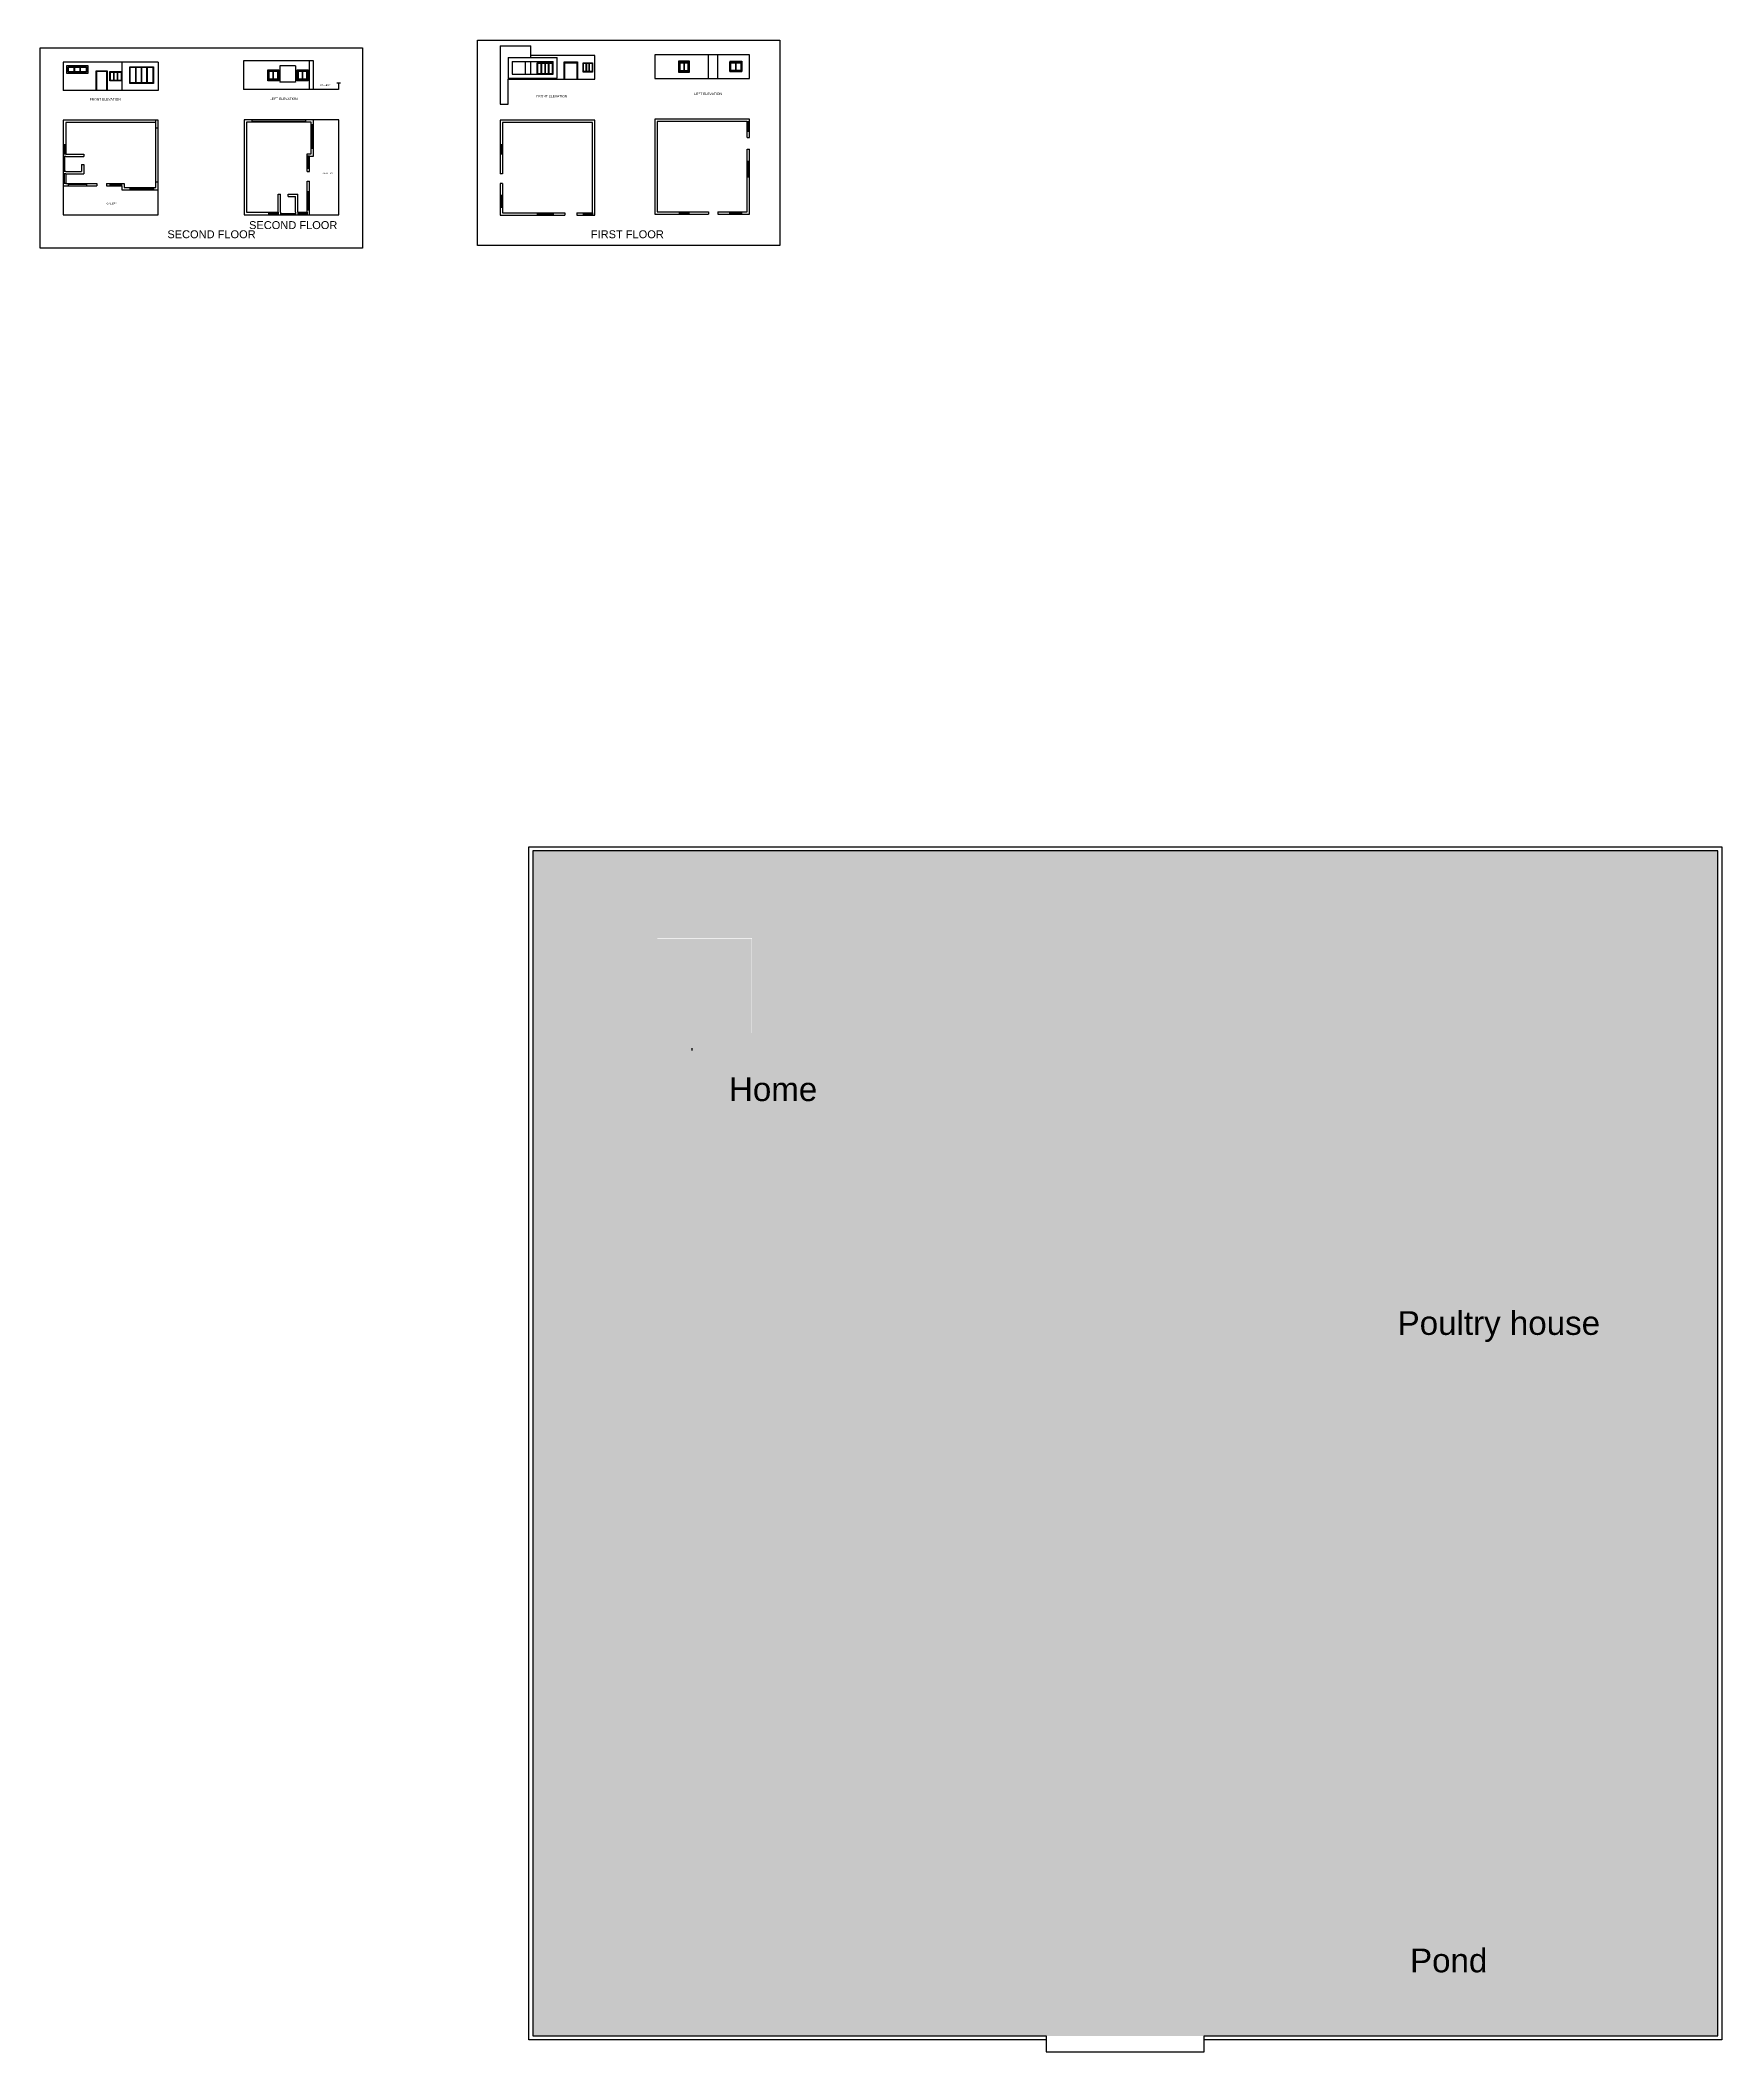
# Model space of a CAD drawing. Header units: inches. Extents: x 85 to 298, y -198 to 57.
import ezdxf

# ---------------------------------------------------------------- set-up
doc = ezdxf.new("R2010")
doc.units = ezdxf.units.IN
doc.header["$MEASUREMENT"] = 0
doc.layers.add('Layer1', color=210, linetype='Continuous')
doc.styles.get("Standard").update_dxf_attribs({"font": 'arial.ttf'})

msp = doc.modelspace()

# ---------------------------------------------------------------- hatches: boundary and pattern name
at = {"true_color": 0x136734}
h = msp.add_hatch(dxfattribs=at)
h.set_pattern_fill('AR-SAND', color=116)
h.paths.add_polyline_path([(297.22, -196.06), (297.22, -46.06), (147.22, -46.06), (147.22, -196.06)])
h.paths.add_polyline_path([(174.95, -69.18), (170.95, -69.18), (162.95, -69.18), (162.95, -57.18), (162.98, -57.18), (162.98, -57.12), (174.98, -57.12), (174.98, -69.12), (174.95, -69.12)], flags=16)
h.paths.add_polyline_path([(174.95, -69.18), (170.95, -69.18), (162.95, -69.18), (162.95, -57.18), (174.95, -57.18)], flags=16)
at = {"true_color": 0x7aafdf}
h = msp.add_hatch(dxfattribs=at)
h.set_pattern_fill('ANSI38', color=143)
h.set_pattern_definition([(45, (-126.38484, 25.05728), (-0.088388348, 0.088388348), []), (135, (-126.38484, 25.05728), (-0.265165043, 0.088388348), [0.3125, -0.1875])])
h.paths.add_polyline_path([(243.76, -121.32), (243.76, -181.32), (283.76, -181.32), (283.76, -121.32)])

# ---------------------------------------------------------------- linework, layer by layer
for p, q in [((87.81, 53.76), (87.81, 50.16)), ((99.81, 53.76), (87.81, 53.76)), ((95.21, 53.76), (95.21, 50.16)), ((99.81, 53.76), (99.81, 50.16)), ((110.63, 53.89), (110.63, 50.29)), ((119.49, 53.89), (110.63, 53.89)), ((118.99, 50.29), (118.99, 53.89)), ((119.49, 50.29), (119.49, 53.89)), ((143.1, 55.82), (147, 55.82)), ((143.1, 55.82), (143.1, 51.57)), ((144.1, 54.32), (150.3, 54.32)), ((144.1, 54.32), (144.1, 51.57)), ((144.6, 53.82), (149.8, 53.82)), ((144.6, 53.82), (144.6, 52.22)), ((146.3, 52.22), (146.3, 53.82)), ((147, 54.32), (147, 55.82)), ((155.1, 54.57), (147, 54.57)), ((147, 52.22), (147, 53.82)), ((147.8, 53.67), (149.8, 53.67)), ((147.8, 52.22), (147.8, 53.67)), ((147.87, 53.6), (148.31, 53.6)), ((147.87, 52.29), (147.87, 53.6)), ((148.31, 52.29), (148.31, 53.6)), ((148.36, 53.6), (148.78, 53.6)), ((148.36, 52.29), (148.36, 53.6)), ((148.78, 52.29), (148.78, 53.6)), ((148.83, 53.6), (149.24, 53.6)), ((148.83, 52.29), (148.83, 53.6)), ((149.24, 52.29), (149.24, 53.6)), ((149.29, 53.6), (149.73, 53.6)), ((149.29, 52.29), (149.29, 53.6)), ((149.73, 52.29), (149.73, 53.6)), ((149.8, 52.22), (149.8, 53.82)), ((150.3, 51.72), (150.3, 54.32)), ((153.67, 52.54), (153.67, 53.6)), ((153.67, 53.6), (154, 53.6)), ((154, 52.54), (154, 53.6)), ((154.05, 53.6), (154.35, 53.6)), ((154.05, 52.54), (154.05, 53.6)), ((154.35, 52.54), (154.35, 53.6)), ((154.4, 53.6), (154.73, 53.6)), ((154.4, 52.54), (154.4, 53.6)), ((154.73, 53.6), (154.73, 52.54)), ((155.1, 51.57), (155.1, 54.57)), ((174.67, 54.66), (162.67, 54.66)), ((162.67, 54.66), (162.67, 51.66)), ((169.47, 51.66), (169.47, 54.66)), ((170.67, 51.66), (170.67, 54.66)), ((172.17, 53.86), (173.67, 53.86)), ((172.17, 53.86), (172.17, 53.76)), ((172.17, 53.76), (173.67, 53.76)), ((172.17, 52.56), (172.17, 53.76)), ((172.92, 53.69), (172.92, 52.63)), ((173.67, 53.86), (173.67, 53.76)), ((173.67, 52.56), (173.67, 53.76)), ((174.67, 51.66), (174.67, 54.66)), ((88.48, 52.53), (88.48, 53.09)), ((88.48, 53.09), (89.19, 53.09)), ((89.19, 52.53), (88.48, 52.53)), ((89.19, 52.53), (89.19, 53.09)), ((89.25, 53.09), (89.93, 53.09)), ((89.25, 52.53), (89.25, 53.09)), ((89.93, 52.53), (89.25, 52.53)), ((89.93, 52.53), (89.93, 53.09)), ((89.99, 53.09), (90.69, 53.09)), ((89.99, 52.53), (89.99, 53.09)), ((90.69, 52.53), (89.99, 52.53)), ((90.69, 53.09), (90.69, 52.53)), ((93.26, 52.56), (92.06, 52.56)), ((93.78, 51.43), (93.78, 52.49)), ((93.78, 52.49), (94.21, 52.49)), ((94.21, 51.43), (93.78, 51.43)), ((94.21, 51.43), (94.21, 52.49)), ((94.26, 52.49), (94.67, 52.49)), ((94.26, 51.43), (94.26, 52.49)), ((94.67, 51.43), (94.26, 51.43)), ((94.67, 51.43), (94.67, 52.49)), ((94.72, 52.49), (95.14, 52.49)), ((94.72, 51.43), (94.72, 52.49)), ((95.14, 51.43), (94.72, 51.43)), ((95.14, 52.49), (95.14, 51.43)), ((96.28, 51.13), (96.28, 53.09)), ((96.28, 53.09), (96.97, 53.09)), ((96.97, 51.13), (96.28, 51.13)), ((96.97, 51.13), (96.97, 53.09)), ((97.02, 53.09), (97.69, 53.09)), ((97.02, 51.13), (97.02, 53.09)), ((97.69, 51.13), (97.02, 51.13)), ((97.69, 51.13), (97.69, 53.09)), ((97.74, 53.09), (98.4, 53.09)), ((97.74, 51.13), (97.74, 53.09)), ((98.4, 51.13), (97.74, 51.13)), ((98.4, 51.13), (98.4, 53.09)), ((98.45, 53.09), (99.14, 53.09)), ((98.45, 51.13), (98.45, 53.09)), ((99.14, 51.13), (98.45, 51.13)), ((99.14, 53.09), (99.14, 51.13)), ((117.19, 53.29), (115.23, 53.29)), ((115.23, 53.29), (115.23, 51.19)), ((117.19, 51.19), (115.23, 51.19)), ((117.19, 53.29), (117.19, 51.19)), ((122.44, 51.12), (122.88, 51.12)), ((122.63, 51.13), (122.63, 50.29)), ((143.1, 51.57), (143.1, 48.42)), ((144.1, 51.72), (150.3, 51.72)), ((144.1, 51.57), (155.1, 51.57)), ((144.1, 48.42), (144.1, 51.57)), ((144.6, 52.22), (149.8, 52.22)), ((146.3, 51.72), (146.3, 51.57)), ((147, 51.72), (147, 51.57)), ((147.87, 52.29), (148.31, 52.29)), ((148.36, 52.29), (148.78, 52.29)), ((148.83, 52.29), (149.24, 52.29)), ((149.29, 52.29), (149.73, 52.29)), ((154, 52.54), (153.67, 52.54)), ((154.35, 52.54), (154.05, 52.54)), ((154.73, 52.54), (154.4, 52.54)), ((162.67, 51.66), (174.67, 51.66)), ((172.17, 52.56), (173.67, 52.56)), ((99.81, 50.16), (87.81, 50.16)), ((122.63, 50.29), (110.63, 50.29)), ((143.1, 48.42), (144.1, 48.42)), ((99.81, 46.4), (87.81, 46.4)), ((87.81, 46.4), (87.81, 34.4)), ((88.11, 46.1), (88.11, 42.1)), ((99.51, 46.1), (88.11, 46.1)), ((88.11, 46.1), (88.11, 42.1)), ((99.81, 34.4), (99.81, 46.4)), ((122.69, 46.44), (110.69, 46.44)), ((110.69, 46.44), (110.69, 34.44)), ((110.99, 46.14), (110.99, 34.74)), ((111.69, 46.44), (111.69, 46.14)), ((111.69, 46.29), (118.49, 46.29)), ((118.49, 46.14), (118.49, 46.44)), ((119.19, 42.14), (119.19, 46.14)), ((119.19, 45.84), (119.49, 45.84)), ((119.34, 42.84), (119.34, 45.84)), ((119.49, 41.84), (119.49, 46.44)), ((122.69, 34.44), (122.69, 46.44)), ((155.1, 46.39), (143.1, 46.39)), ((143.1, 46.39), (143.1, 39.59)), ((155.1, 34.39), (155.1, 46.39)), ((174.67, 46.52), (162.67, 46.52)), ((162.67, 46.52), (162.67, 34.52)), ((174.37, 46.22), (174.67, 46.22)), ((174.52, 45.02), (174.52, 46.22)), ((174.67, 44.22), (174.67, 46.52)), ((88.11, 43.3), (87.81, 43.3)), ((87.96, 43.3), (87.96, 42.1)), ((99.81, 45.4), (99.51, 45.4)), ((143.4, 43.29), (143.1, 43.29)), ((143.25, 43.29), (143.25, 42.09)), ((174.37, 45.02), (174.67, 45.02)), ((174.37, 44.22), (174.67, 44.22)), ((88.11, 42.1), (87.81, 42.1)), ((88.11, 41.8), (87.81, 41.8)), ((87.96, 41.8), (87.96, 39.9)), ((88.11, 42.1), (90.41, 42.1)), ((88.11, 41.8), (90.11, 41.8)), ((90.11, 41.8), (90.41, 41.8)), ((90.11, 40.8), (90.11, 39.9)), ((90.11, 40.8), (90.41, 40.8)), ((90.41, 42.1), (90.41, 41.8)), ((90.41, 40.8), (90.41, 39.6)), ((118.69, 39.89), (118.69, 42.14)), ((118.69, 42.14), (119.19, 42.14)), ((118.99, 41.84), (118.69, 41.84)), ((118.84, 40.34), (118.84, 41.84)), ((118.99, 39.89), (118.99, 41.84)), ((118.99, 41.84), (119.49, 41.84)), ((118.99, 41.84), (119.49, 41.84)), ((119.19, 42.84), (119.49, 42.84)), ((143.4, 42.09), (143.1, 42.09)), ((174.37, 42.72), (174.67, 42.72)), ((174.37, 41.22), (174.67, 41.22)), ((174.52, 39.22), (174.52, 41.22)), ((174.67, 34.52), (174.67, 42.72)), ((88.11, 39.9), (87.81, 39.9)), ((88.11, 39.6), (87.81, 39.6)), ((88.11, 38.4), (87.81, 38.4)), ((87.96, 38.4), (87.96, 39.6)), ((88.11, 39.9), (90.11, 39.9)), ((88.11, 39.6), (88.11, 38.4)), ((88.11, 39.6), (90.41, 39.6)), ((88.11, 38.4), (92.06, 38.4)), ((88.41, 38.4), (88.41, 38.1)), ((90.76, 38.25), (88.41, 38.25)), ((90.76, 38.4), (90.76, 38.1)), ((92.06, 38.4), (92.06, 38.1)), ((93.26, 38.4), (95.51, 38.4)), ((93.26, 38.4), (93.26, 38.1)), ((93.71, 38.4), (93.71, 38.1)), ((93.71, 38.25), (95.21, 38.25)), ((95.21, 38.1), (95.21, 38.4)), ((95.51, 38.4), (95.51, 37.9)), ((99.51, 38.6), (99.81, 38.6)), ((118.69, 40.34), (118.99, 40.34)), ((118.69, 39.89), (118.99, 39.89)), ((118.69, 34.74), (118.69, 38.69)), ((118.69, 38.69), (118.99, 38.69)), ((118.99, 34.44), (118.99, 38.69)), ((143.4, 39.59), (143.1, 39.59)), ((143.1, 38.39), (143.1, 34.39)), ((143.4, 38.39), (143.1, 38.39)), ((174.37, 39.22), (174.67, 39.22)), ((87.81, 38.1), (92.06, 38.1)), ((93.26, 38.1), (95.21, 38.1)), ((95.21, 38.1), (95.21, 37.6)), ((95.21, 38.1), (95.21, 37.6)), ((95.21, 37.6), (99.81, 37.6)), ((95.51, 37.9), (99.51, 37.9)), ((96.21, 37.9), (96.21, 37.6)), ((96.21, 37.75), (99.21, 37.75)), ((99.21, 37.9), (99.21, 37.6)), ((114.99, 34.74), (114.99, 37.04)), ((114.99, 37.04), (115.29, 37.04)), ((115.29, 36.74), (115.29, 37.04)), ((115.29, 34.74), (115.29, 36.74)), ((116.29, 37.04), (117.49, 37.04)), ((116.29, 36.74), (116.29, 37.04)), ((116.29, 36.74), (117.19, 36.74)), ((117.19, 34.74), (117.19, 36.74)), ((117.49, 34.74), (117.49, 37.04)), ((118.69, 37.39), (118.99, 37.39)), ((118.84, 35.04), (118.84, 37.39)), ((143.1, 36.89), (143.4, 36.89)), ((143.1, 36.89), (143.4, 36.89)), ((143.25, 36.89), (143.25, 35.39)), ((87.81, 34.4), (99.81, 34.4)), ((110.69, 34.44), (122.69, 34.44)), ((110.99, 34.74), (114.99, 34.74)), ((110.99, 34.74), (114.99, 34.74)), ((113.79, 34.74), (113.79, 34.44)), ((113.79, 34.59), (114.99, 34.59)), ((114.99, 34.74), (114.99, 34.44)), ((115.29, 34.74), (115.29, 34.44)), ((115.29, 34.59), (117.19, 34.59)), ((117.19, 34.74), (117.19, 34.44)), ((117.49, 34.74), (118.69, 34.74)), ((117.49, 34.74), (117.49, 34.44)), ((117.49, 34.59), (118.69, 34.59)), ((118.69, 35.04), (118.99, 35.04)), ((118.69, 34.74), (118.69, 34.44)), ((143.1, 35.39), (143.4, 35.39)), ((143.1, 35.39), (143.4, 35.39)), ((143.1, 34.39), (151.3, 34.39)), ((147.8, 34.69), (147.8, 34.39)), ((147.8, 34.54), (149.8, 34.54)), ((149.8, 34.69), (149.8, 34.39)), ((151.3, 34.69), (151.3, 34.39)), ((152.8, 34.69), (152.8, 34.39)), ((152.8, 34.39), (155.1, 34.39)), ((153.6, 34.69), (153.6, 34.39)), ((153.6, 34.54), (154.8, 34.54)), ((154.8, 34.69), (154.8, 34.39)), ((162.67, 34.52), (169.47, 34.52)), ((165.77, 34.82), (165.77, 34.52)), ((165.77, 34.67), (166.97, 34.67)), ((166.97, 34.82), (166.97, 34.52)), ((169.47, 34.82), (169.47, 34.52)), ((170.67, 34.82), (170.67, 34.52)), ((170.67, 34.52), (174.67, 34.52)), ((172.17, 34.52), (172.17, 34.82)), ((172.17, 34.67), (173.67, 34.67)), ((173.67, 34.52), (173.67, 34.82)), ((146.72, -196.56), (146.72, -45.56)), ((146.72, -45.56), (147.22, -45.56)), ((147.22, -45.56), (297.72, -45.56)), ((297.72, -45.56), (297.72, -196.56)), ((197.22, -46.06), (147.22, -46.06)), ((147.22, -46.06), (147.22, -96.06)), ((297.22, -46.06), (197.22, -46.06)), ((297.22, -196.06), (297.22, -46.06)), ((147.22, -96.06), (147.22, -196.06)), ((212.22, -196.56), (146.72, -196.56)), ((147.22, -196.06), (212.22, -196.06)), ((147.22, -196.06), (212.22, -196.06)), ((212.22, -196.06), (212.22, -198.06)), ((212.22, -198.06), (232.22, -198.06)), ((232.22, -198.06), (232.22, -196.06)), ((232.22, -196.06), (297.22, -196.06)), ((297.72, -196.56), (232.22, -196.56))]:
    msp.add_line(p, q)
at = {"extrusion": (0, 0, -1)}
msp.add_line((99.51, 46.1), (99.51, 46.4), dxfattribs=at)
for points in [[(140.25, 56.52), (178.51, 56.52), (178.51, 30.53), (140.25, 30.53)], [(84.89, 55.57), (125.69, 55.57), (125.69, 30.19), (84.89, 30.19)], [(153.6, 52.47), (153.6, 53.67), (154.8, 53.67), (154.8, 52.47)], [(167.07, 53.86), (165.67, 53.86), (165.67, 52.46), (167.07, 52.46)], [(166.97, 53.76), (165.77, 53.76), (165.77, 52.56), (166.97, 52.56)], [(166.9, 53.69), (165.84, 53.69), (165.84, 52.63), (166.9, 52.63)], [(165.84, 53.69), (166.37, 53.69), (166.37, 52.63), (165.84, 52.63)], [(165.87, 53.66), (166.34, 53.66), (166.34, 52.66), (165.87, 52.66)], [(166.37, 53.69), (166.9, 53.69), (166.9, 52.63), (166.37, 52.63)], [(166.4, 53.66), (166.87, 53.66), (166.87, 52.66), (166.4, 52.66)], [(172.17, 53.76), (173.67, 53.76), (173.67, 52.56), (172.17, 52.56)], [(172.24, 53.69), (173.6, 53.69), (173.6, 52.63), (172.24, 52.63)], [(172.28, 53.65), (172.88, 53.65), (172.88, 52.67), (172.28, 52.67)], [(172.96, 53.65), (173.56, 53.65), (173.56, 52.67), (172.96, 52.67)], [(90.91, 53.31), (90.91, 52.31), (88.26, 52.31), (88.26, 53.31)], [(90.76, 53.16), (90.76, 52.46), (88.41, 52.46), (88.41, 53.16)], [(95.21, 52.56), (95.21, 51.36), (93.71, 51.36), (93.71, 52.56)], [(99.21, 53.16), (99.21, 51.06), (96.21, 51.06), (96.21, 53.16)], [(113.69, 52.79), (115.09, 52.79), (115.09, 51.39), (113.69, 51.39)], [(113.79, 52.69), (114.99, 52.69), (114.99, 51.49), (113.79, 51.49)], [(113.84, 52.64), (114.94, 52.64), (114.94, 51.54), (113.84, 51.54)], [(113.84, 52.64), (114.39, 52.64), (114.39, 51.54), (113.84, 51.54)], [(113.88, 52.6), (114.35, 52.6), (114.35, 51.58), (113.88, 51.58)], [(114.39, 52.64), (114.94, 52.64), (114.94, 51.54), (114.39, 51.54)], [(114.43, 52.6), (114.9, 52.6), (114.9, 51.58), (114.43, 51.58)], [(117.39, 52.79), (118.79, 52.79), (118.79, 51.39), (117.39, 51.39)], [(117.49, 52.69), (118.69, 52.69), (118.69, 51.49), (117.49, 51.49)], [(117.54, 52.64), (118.64, 52.64), (118.64, 51.54), (117.54, 51.54)], [(117.54, 52.64), (118.09, 52.64), (118.09, 51.54), (117.54, 51.54)], [(117.58, 52.6), (118.05, 52.6), (118.05, 51.58), (117.58, 51.58)], [(118.09, 52.64), (118.64, 52.64), (118.64, 51.54), (118.09, 51.54)], [(118.13, 52.6), (118.6, 52.6), (118.6, 51.58), (118.13, 51.58)]]:
    msp.add_lwpolyline(points, close=True)
for points in [[(151.2, 51.57), (151.2, 53.77), (152.9, 53.77), (152.9, 51.57)], [(151.3, 51.57), (151.3, 53.67), (152.8, 53.67), (152.8, 51.57)], [(91.96, 50.16), (91.96, 52.66), (93.36, 52.66), (93.36, 50.16)], [(92.06, 50.16), (92.06, 52.56)], [(93.26, 52.56), (93.26, 50.16)], [(99.51, 37.9), (99.51, 46.1)], [(119.19, 46.14), (110.99, 46.14)], [(154.8, 41.79), (154.8, 46.09), (143.4, 46.09), (143.4, 42.09)], [(166.97, 46.22), (162.97, 46.22), (162.97, 34.82), (166.97, 34.82)], [(174.37, 44.22), (174.37, 46.22), (166.97, 46.22)], [(143.4, 42.09), (143.4, 39.59)], [(152.8, 34.69), (154.8, 34.69), (154.8, 41.79)], [(170.67, 34.82), (174.37, 34.82), (174.37, 42.72)], [(143.4, 38.39), (143.4, 34.69), (151.3, 34.69)], [(166.97, 34.82), (169.47, 34.82)]]:
    msp.add_lwpolyline(points)
for p in [(97.71, 51.13), (98.43, 51.13)]:
    msp.add_point(p)
at = {"layer": 'Layer1'}
msp.add_lwpolyline([(167.35, -71.06), (167.35, -71.36)], dxfattribs=at)

# ---------------------------------------------------------------- texts
at = {"attachment_point": 1}
for s, width, heights, insert, char_height in [('GALLERY', 3.5491, [0], (120.33, 50.93), 0.2), ('{\\H1.5x;FRONT ELEVATION}^I', 6.3777, [0.487], (91.16, 49.19), 0.2), ('{\\H1.5x;LEFT ELEVATION}^I', 6.3777, [0.487], (113.96, 49.26), 0.2), ('{\\H1.5x;FRONT ELEVATION}^I', 6.3777, [0.487], (147.67, 49.58), 0.2), ('{\\H1.5x;LEFT ELEVATION}^I', 6.3777, [0.487], (167.66, 49.89), 0.2), ('GALLERY', 3.5491, [0], (120.64, 39.77), 0.2), ('GALLERY', 3.5491, [0], (93.29, 35.96), 0.2), ('SECOND FLOOR', 13.7324, [0], (111.32, 33.62), 1), ('SECOND FLOOR', 13.7324, [0], (100.98, 32.46), 1), ('FIRST FLOOR', 13.7324, [0], (154.58, 32.46), 1), ('Home', 7.4235, [0], (172.06, -74.74), 3), ('Poultry house', 33.648, [0], (256.69, -104.33), 3), ('Pond', 11.9268, [0], (258.26, -185), 3)]:
    msp.add_mtext_dynamic_manual_height_columns(s, width=width, gutter_width=1, heights=heights, dxfattribs=dict(at, insert=insert, char_height=char_height))

doc.saveas('drawing.dxf')
